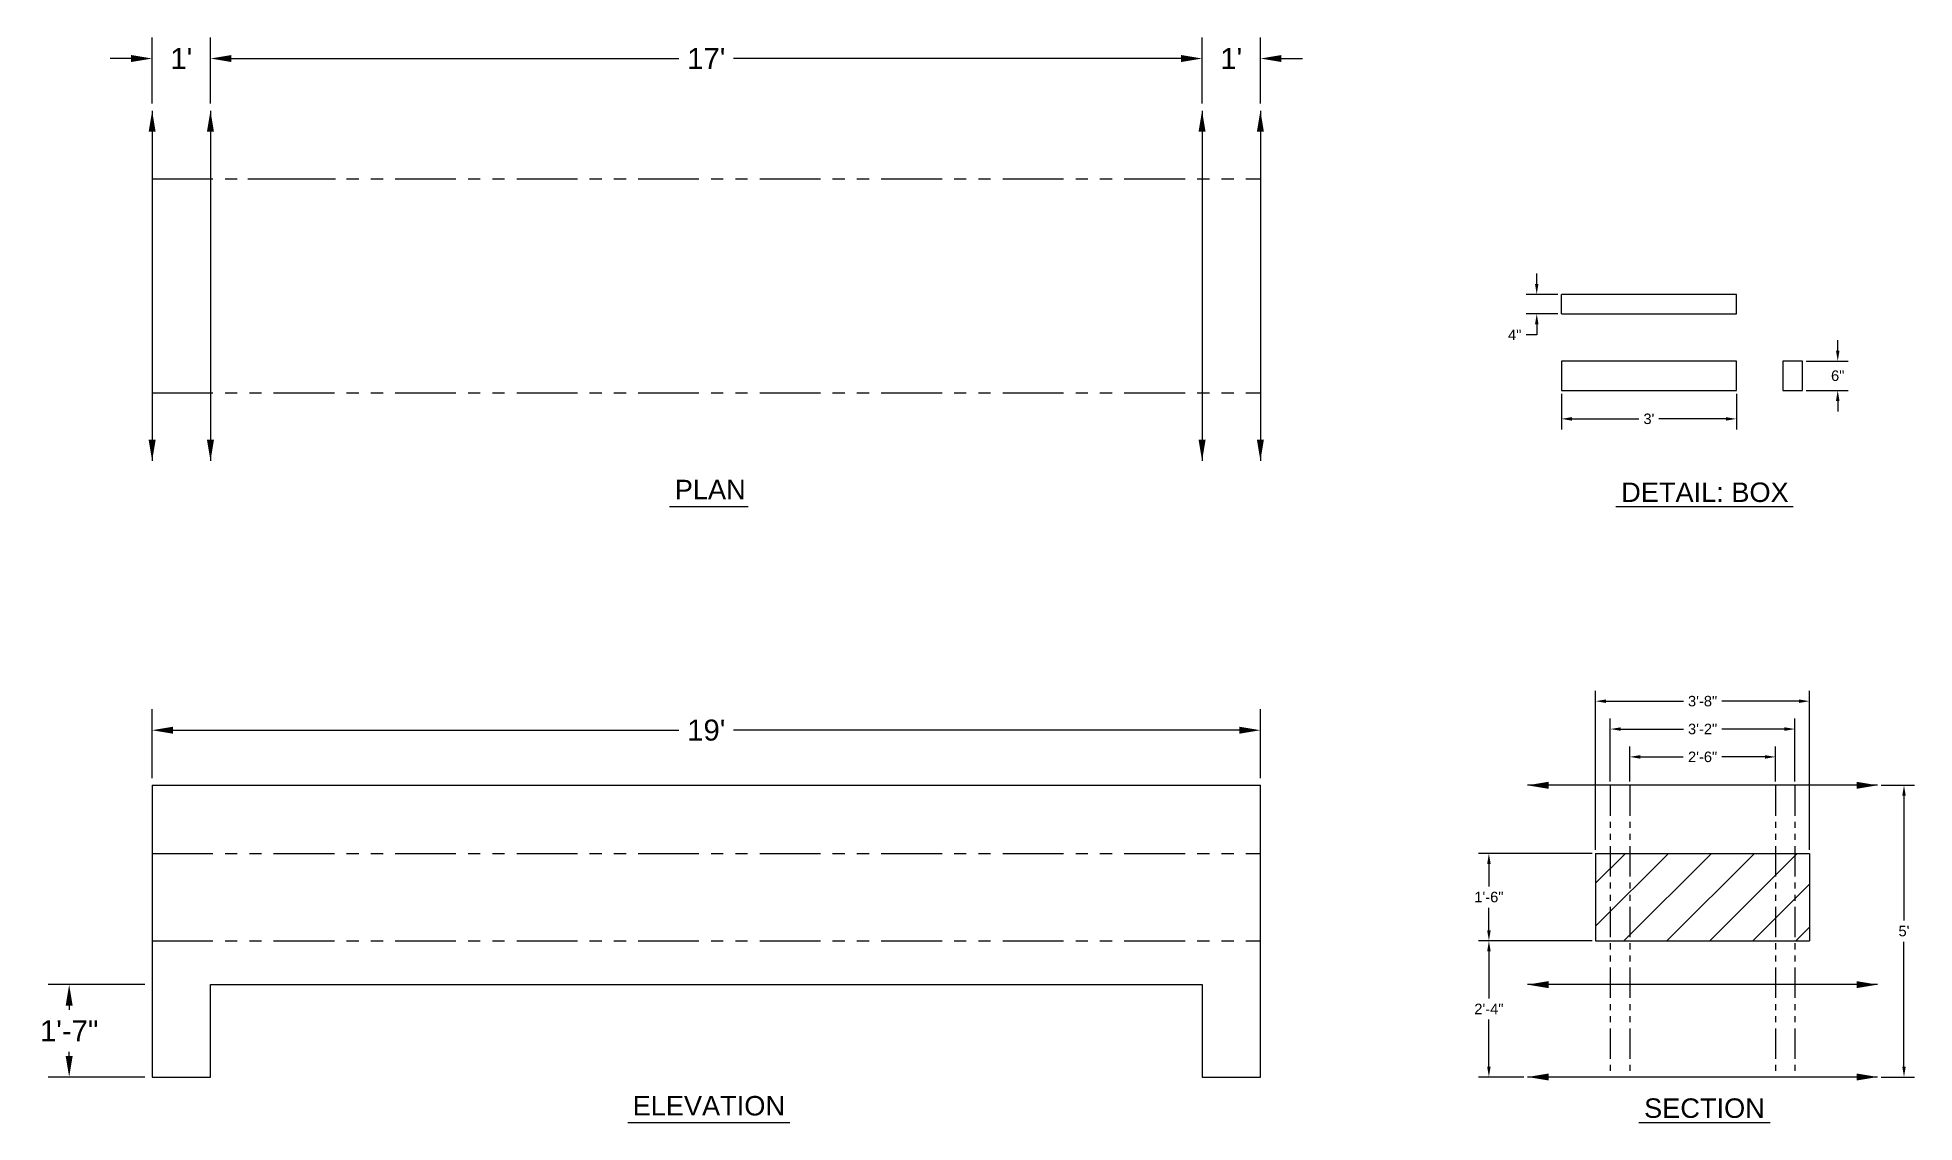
# Model space of a CAD drawing. Header units: inches. Extents: x -24 to 2149, y -9 to 214.
# Drawn here: x -23.6 to 362.6, y -9.3 to 213.8 of the extents above; entities that cross this region are included whole.
import ezdxf

# ---------------------------------------------------------------- set-up
doc = ezdxf.new("R2010")
doc.units = ezdxf.units.IN
doc.header["$MEASUREMENT"] = 0
doc.linetypes.add('PHANTOM2', pattern=[1.25, 0.625, -0.125, 0.125, -0.125, 0.125, -0.125])
for name, color, linetype in [('Box', 170, 'Continuous'), ('Dims', 252, 'Continuous'), ('Limits', 200, 'Continuous')]:
    doc.layers.add(name, color=color, linetype=linetype)
doc.styles.get("Standard").update_dxf_attribs({"font": 'arial.ttf'})
doc.dimstyles.new('DimBig', dxfattribs={"dimtxt": 0.18, "dimasz": 0.18, "dimexe": 0.18, "dimexo": 0.0625, "dimgap": 0.09, "dimtad": 0, "dimtih": 1, "dimtoh": 1, "dimdec": 4, "dimzin": 0, "dimdsep": 46, "dimtxsty": 'Standard', "dimcen": 0.09, "dimadec": 0, "dimazin": 0, "dimtfac": 1, "dimtdec": 4, "dimtofl": 0, "dimtmove": 0, "dimatfit": 3, "dimfxl": 1, "dimtolj": 1, "dimtzin": 0, "dimarcsym": 0})

msp = doc.modelspace()

# ---------------------------------------------------------------- texts
at = {"layer": 'Dims'}
for s, p in [('PLAN', (107.51583, 118.83739)), ('DETAIL: BOX', (302.21901, 118.27994)), ('ELEVATION', (98.84715, -7.90907)), ('SECTION', (306.93415, -8.40426))]:
    msp.add_text(s, height=4, dxfattribs=at).set_placement(p)
at = {"layer": 'Limits', "char_height": 0.18, "attachment_point": 4}
for insert in [(-19.18673, 88.55176), (-18.65001, 74.59574)]:
    msp.add_mtext('\\A1;', dxfattribs=dict(at, insert=insert))

# ---------------------------------------------------------------- blocks, each defined once
blk = doc.blocks.new('*D6')
at = {"layer": 'Defpoints', "color": 0, "transparency": 16777216}
for p in [(333.97, 65.84), (303.97, 60), (333.97, 60)]:
    blk.add_point(p, dxfattribs=at)
at = {"layer": 'Dims', "color": 0, "lineweight": -2, "transparency": 16777216}
for p, q in [((303.97, 60.75), (303.97, 68)), ((306.13, 65.84), (315, 65.84)), ((331.81, 65.84), (322.94, 65.84)), ((333.97, 60.75), (333.97, 68))]:
    blk.add_line(p, q, dxfattribs=at)
at = {"layer": 'Dims', "color": 0, "transparency": 16777216}
for points in [[(306.13, 66.2), (306.13, 65.48), (303.97, 65.84)], [(331.81, 66.2), (331.81, 65.48), (333.97, 65.84)]]:
    blk.add_solid(points, dxfattribs=at)
at = {"layer": 'Dims', "color": 0, "transparency": 16777216, "insert": (318.97, 65.84), "char_height": 2.16, "attachment_point": 5}
blk.add_mtext('\\A1;2\'-6"', dxfattribs=at)
blk = doc.blocks.new('*D7')
at = {"layer": 'Defpoints', "color": 0, "transparency": 16777216}
for p in [(337.97, 71.57), (299.97, 60), (337.97, 60)]:
    blk.add_point(p, dxfattribs=at)
at = {"layer": 'Dims', "color": 0, "lineweight": -2, "transparency": 16777216}
for p, q in [((299.97, 60.75), (299.97, 73.73)), ((337.97, 60.75), (337.97, 73.73)), ((302.13, 71.57), (315.02, 71.57)), ((335.81, 71.57), (322.92, 71.57))]:
    blk.add_line(p, q, dxfattribs=at)
at = {"layer": 'Dims', "color": 0, "transparency": 16777216}
for points in [[(302.13, 71.93), (302.13, 71.21), (299.97, 71.57)], [(335.81, 71.93), (335.81, 71.21), (337.97, 71.57)]]:
    blk.add_solid(points, dxfattribs=at)
at = {"layer": 'Dims', "color": 0, "transparency": 16777216, "insert": (318.97, 71.57), "char_height": 2.16, "attachment_point": 5}
blk.add_mtext('\\A1;3\'-2"', dxfattribs=at)
blk = doc.blocks.new('*D8')
at = {"layer": 'Defpoints', "color": 0, "transparency": 16777216}
for p in [(340.97, 77.3), (296.97, 46), (340.97, 46)]:
    blk.add_point(p, dxfattribs=at)
at = {"layer": 'Dims', "color": 0, "lineweight": -2, "transparency": 16777216}
for p, q in [((296.97, 46.75), (296.97, 79.46)), ((299.13, 77.3), (315.02, 77.3)), ((338.81, 77.3), (322.92, 77.3)), ((340.97, 46.75), (340.97, 79.46))]:
    blk.add_line(p, q, dxfattribs=at)
at = {"layer": 'Dims', "color": 0, "transparency": 16777216}
for points in [[(299.13, 77.66), (299.13, 76.94), (296.97, 77.3)], [(338.81, 77.66), (338.81, 76.94), (340.97, 77.3)]]:
    blk.add_solid(points, dxfattribs=at)
at = {"layer": 'Dims', "color": 0, "transparency": 16777216, "insert": (318.97, 77.3), "char_height": 2.16, "attachment_point": 5}
blk.add_mtext('\\A1;3\'-8"', dxfattribs=at)
blk = doc.blocks.new('*D12')
at = {"layer": 'Defpoints', "color": 0, "transparency": 16777216}
for p in [(275.01, 28), (296.97, 28), (282.97, 0)]:
    blk.add_point(p, dxfattribs=at)
at = {"layer": 'Dims', "color": 0, "lineweight": -2, "transparency": 16777216}
for p, q in [((296.22, 28), (272.85, 28)), ((275.01, 25.84), (275.01, 16.16)), ((275.01, 2.16), (275.01, 11.84)), ((282.22, 0), (272.85, 0))]:
    blk.add_line(p, q, dxfattribs=at)
at = {"layer": 'Dims', "color": 0, "transparency": 16777216}
for points in [[(274.65, 25.84), (275.37, 25.84), (275.01, 28)], [(274.65, 2.16), (275.37, 2.16), (275.01, 0)]]:
    blk.add_solid(points, dxfattribs=at)
at = {"layer": 'Dims', "color": 0, "transparency": 16777216, "insert": (275.01, 14), "char_height": 2.16, "attachment_point": 5}
blk.add_mtext('\\A1;2\'-4"', dxfattribs=at)
blk = doc.blocks.new('*D19')
at = {"layer": 'Defpoints', "color": 0, "transparency": 16777216}
for p in [(228, 71.33), (0, 60), (228, 60)]:
    blk.add_point(p, dxfattribs=at)
at = {"layer": 'Dims', "color": 0, "lineweight": -2, "transparency": 16777216}
for p, q in [((0, 61.5), (0, 75.65)), ((228, 61.5), (228, 75.65)), ((4.32, 71.33), (108.38, 71.33)), ((223.68, 71.33), (119.62, 71.33))]:
    blk.add_line(p, q, dxfattribs=at)
at = {"layer": 'Dims', "color": 0, "transparency": 16777216}
for points in [[(4.32, 72.05), (4.32, 70.61), (0, 71.33)], [(223.68, 72.05), (223.68, 70.61), (228, 71.33)]]:
    blk.add_solid(points, dxfattribs=at)
at = {"layer": 'Dims', "color": 0, "transparency": 16777216, "insert": (114, 71.33), "char_height": 4.32, "attachment_point": 5}
blk.add_mtext("\\A1;19'", dxfattribs=at)
blk = doc.blocks.new('*D20')
at = {"layer": 'Defpoints', "color": 0, "transparency": 16777216}
for p in [(-17.07, 19), (0, 19), (0, 0)]:
    blk.add_point(p, dxfattribs=at)
at = {"layer": 'Dims', "color": 0, "lineweight": -2, "transparency": 16777216}
for p, q in [((-1.5, 19), (-21.39, 19)), ((-17.07, 14.68), (-17.07, 13.83)), ((-17.07, 4.32), (-17.07, 5.17)), ((-1.5, 0), (-21.39, 0))]:
    blk.add_line(p, q, dxfattribs=at)
at = {"layer": 'Dims', "color": 0, "transparency": 16777216}
for points in [[(-17.79, 14.68), (-16.35, 14.68), (-17.07, 19)], [(-17.79, 4.32), (-16.35, 4.32), (-17.07, 0)]]:
    blk.add_solid(points, dxfattribs=at)
at = {"layer": 'Dims', "color": 0, "transparency": 16777216, "insert": (-17.07, 9.5), "char_height": 4.32, "attachment_point": 5}
blk.add_mtext('\\A1;1\'-7"', dxfattribs=at)
blk = doc.blocks.new('*D24')
at = {"layer": 'Defpoints', "color": 0, "transparency": 16777216}
for p in [(275.01, 46), (296.97, 46), (296.97, 28)]:
    blk.add_point(p, dxfattribs=at)
at = {"layer": 'Dims', "color": 0, "lineweight": -2, "transparency": 16777216}
for p, q in [((296.22, 46), (272.85, 46)), ((275.01, 43.84), (275.01, 39.18)), ((275.01, 30.16), (275.01, 34.82)), ((296.22, 28), (272.85, 28))]:
    blk.add_line(p, q, dxfattribs=at)
at = {"layer": 'Dims', "color": 0, "transparency": 16777216}
for points in [[(274.65, 43.84), (275.37, 43.84), (275.01, 46)], [(274.65, 30.16), (275.37, 30.16), (275.01, 28)]]:
    blk.add_solid(points, dxfattribs=at)
at = {"layer": 'Dims', "color": 0, "transparency": 16777216, "insert": (275.01, 37), "char_height": 2.16, "attachment_point": 5}
blk.add_mtext('\\A1;1\'-6"', dxfattribs=at)
blk = doc.blocks.new('*D25')
at = {"layer": 'Defpoints', "color": 0, "transparency": 16777216}
for p in [(354.97, 60), (354.97, 0), (360.4, 0)]:
    blk.add_point(p, dxfattribs=at)
at = {"layer": 'Dims', "color": 0, "lineweight": -2, "transparency": 16777216}
for p, q in [((355.72, 60), (362.56, 60)), ((360.4, 57.84), (360.4, 32.18)), ((360.4, 2.16), (360.4, 27.82)), ((355.72, 0), (362.56, 0))]:
    blk.add_line(p, q, dxfattribs=at)
at = {"layer": 'Dims', "color": 0, "transparency": 16777216}
for points in [[(360.04, 57.84), (360.76, 57.84), (360.4, 60)], [(360.04, 2.16), (360.76, 2.16), (360.4, 0)]]:
    blk.add_solid(points, dxfattribs=at)
at = {"layer": 'Dims', "color": 0, "transparency": 16777216, "insert": (360.4, 30), "char_height": 2.16, "attachment_point": 5}
blk.add_mtext("\\A1;5'", dxfattribs=at)
blk = doc.blocks.new('*D26')
at = {"layer": 'Defpoints', "color": 0, "transparency": 16777216}
for p in [(216, 209.49), (12, 198.76), (216, 198.76)]:
    blk.add_point(p, dxfattribs=at)
at = {"layer": 'Dims', "color": 0, "lineweight": -2, "transparency": 16777216}
for p, q in [((12, 200.26), (12, 213.81)), ((216, 200.26), (216, 213.81)), ((16.32, 209.49), (108.38, 209.49)), ((211.68, 209.49), (119.62, 209.49))]:
    blk.add_line(p, q, dxfattribs=at)
at = {"layer": 'Dims', "color": 0, "transparency": 16777216}
for points in [[(16.32, 210.21), (16.32, 208.77), (12, 209.49)], [(211.68, 210.21), (211.68, 208.77), (216, 209.49)]]:
    blk.add_solid(points, dxfattribs=at)
at = {"layer": 'Dims', "color": 0, "transparency": 16777216, "insert": (114, 209.49), "char_height": 4.32, "attachment_point": 5}
blk.add_mtext("\\A1;17'", dxfattribs=at)
blk = doc.blocks.new('*D27')
at = {"layer": 'Defpoints', "color": 0, "transparency": 16777216}
for p in [(228, 209.49), (216, 198.76), (228, 198.76)]:
    blk.add_point(p, dxfattribs=at)
at = {"layer": 'Dims', "color": 0, "lineweight": -2, "transparency": 16777216}
for p, q in [((216, 200.26), (216, 213.81)), ((228, 200.26), (228, 213.81)), ((211.68, 209.49), (207.36, 209.49)), ((232.32, 209.49), (236.64, 209.49))]:
    blk.add_line(p, q, dxfattribs=at)
at = {"layer": 'Dims', "color": 0, "transparency": 16777216}
for points in [[(211.68, 210.21), (211.68, 208.77), (216, 209.49)], [(232.32, 210.21), (232.32, 208.77), (228, 209.49)]]:
    blk.add_solid(points, dxfattribs=at)
at = {"layer": 'Dims', "color": 0, "transparency": 16777216, "insert": (222, 209.49), "char_height": 4.32, "attachment_point": 5}
blk.add_mtext("\\A1;1'", dxfattribs=at)
blk = doc.blocks.new('*D28')
at = {"layer": 'Defpoints', "color": 0, "transparency": 16777216}
for p in [(12, 209.49), (0, 198.76), (12, 198.76)]:
    blk.add_point(p, dxfattribs=at)
at = {"layer": 'Dims', "color": 0, "lineweight": -2, "transparency": 16777216}
for p, q in [((0, 200.26), (0, 213.81)), ((12, 200.26), (12, 213.81)), ((-4.32, 209.49), (-8.64, 209.49)), ((16.32, 209.49), (20.64, 209.49))]:
    blk.add_line(p, q, dxfattribs=at)
at = {"layer": 'Dims', "color": 0, "transparency": 16777216}
for points in [[(-4.32, 210.21), (-4.32, 208.77), (0, 209.49)], [(16.32, 210.21), (16.32, 208.77), (12, 209.49)]]:
    blk.add_solid(points, dxfattribs=at)
at = {"layer": 'Dims', "color": 0, "transparency": 16777216, "insert": (6, 209.49), "char_height": 4.32, "attachment_point": 5}
blk.add_mtext("\\A1;1'", dxfattribs=at)
blk = doc.blocks.new('*D29')
at = {"layer": 'Defpoints', "color": 0, "transparency": 16777216}
for p in [(339.51, 147.24), (339.51, 141.24), (346.77, 141.24)]:
    blk.add_point(p, dxfattribs=at)
at = {"layer": 'Dims', "color": 0, "lineweight": -2, "transparency": 16777216}
for p, q in [((346.77, 149.4), (346.77, 151.56)), ((340.26, 147.24), (348.93, 147.24)), ((340.26, 141.24), (348.93, 141.24)), ((346.77, 139.08), (346.77, 136.92))]:
    blk.add_line(p, q, dxfattribs=at)
at = {"layer": 'Dims', "color": 0, "transparency": 16777216}
for points in [[(346.41, 149.4), (347.13, 149.4), (346.77, 147.24)], [(346.41, 139.08), (347.13, 139.08), (346.77, 141.24)]]:
    blk.add_solid(points, dxfattribs=at)
at = {"layer": 'Dims', "color": 0, "transparency": 16777216, "insert": (346.77, 144.24), "char_height": 2.16, "attachment_point": 5}
blk.add_mtext('\\A1;6"', dxfattribs=at)
blk = doc.blocks.new('*D30')
at = {"layer": 'Defpoints', "color": 0, "transparency": 16777216}
for p in [(289.92, 141.24), (325.92, 141.24), (325.92, 135.37)]:
    blk.add_point(p, dxfattribs=at)
at = {"layer": 'Dims', "color": 0, "lineweight": -2, "transparency": 16777216}
for p, q in [((289.92, 140.49), (289.92, 133.21)), ((325.92, 140.49), (325.92, 133.21)), ((292.08, 135.37), (305.85, 135.37)), ((323.76, 135.37), (310, 135.37))]:
    blk.add_line(p, q, dxfattribs=at)
at = {"layer": 'Dims', "color": 0, "transparency": 16777216}
for points in [[(292.08, 135.73), (292.08, 135.01), (289.92, 135.37)], [(323.76, 135.73), (323.76, 135.01), (325.92, 135.37)]]:
    blk.add_solid(points, dxfattribs=at)
at = {"layer": 'Dims', "color": 0, "transparency": 16777216, "insert": (307.92, 135.37), "char_height": 2.16, "attachment_point": 5}
blk.add_mtext("\\A1;3'", dxfattribs=at)
blk = doc.blocks.new('*D31')
at = {"layer": 'Defpoints', "color": 0, "transparency": 16777216}
for p in [(289.92, 160.98), (284.85, 156.98), (289.92, 156.98)]:
    blk.add_point(p, dxfattribs=at)
at = {"layer": 'Dims', "color": 0, "lineweight": -2, "transparency": 16777216}
for p, q in [((284.85, 163.14), (284.85, 165.3)), ((289.17, 160.98), (282.69, 160.98)), ((289.17, 156.98), (282.69, 156.98)), ((284.85, 154.82), (284.85, 152.66)), ((284.85, 152.66), (282.69, 152.66))]:
    blk.add_line(p, q, dxfattribs=at)
at = {"layer": 'Dims', "color": 0, "transparency": 16777216}
for points in [[(284.49, 163.14), (285.21, 163.14), (284.85, 160.98)], [(284.49, 154.82), (285.21, 154.82), (284.85, 156.98)]]:
    blk.add_solid(points, dxfattribs=at)
at = {"layer": 'Dims', "color": 0, "transparency": 16777216, "insert": (280.32, 152.66), "char_height": 2.16, "attachment_point": 5}
blk.add_mtext('\\A1;4"', dxfattribs=at)

# ---------------------------------------------------------------- dimensions: what is measured, and where the dimension line sits
at = {"layer": 'Dims'}
for base, p1, p2, override, picture, middle in [((12, 209.4867), (0, 198.75928), (12, 198.75928), {"dimscale": 24, "dimlunit": 4}, '*D28', (6, 209.4867)), ((216, 209.4867), (12, 198.75928), (216, 198.75928), {"dimscale": 24, "dimlunit": 4}, '*D26', (114, 209.4867)), ((228, 209.4867), (216, 198.75928), (228, 198.75928), {"dimscale": 24, "dimlunit": 4}, '*D27', (222, 209.4867)), ((325.92466, 135.37436), (289.92466, 141.23528), (325.92466, 141.23528), {"dimscale": 12, "dimlunit": 4}, '*D30', (307.92466, 135.37436)), ((340.97005, 77.30128), (296.97005, 46), (340.97005, 46), {"dimscale": 12, "dimlunit": 4}, '*D8', (318.97005, 77.30128)), ((228, 71.32568), (0, 60), (228, 60), {"dimscale": 24, "dimlunit": 4}, '*D19', (114, 71.32568)), ((337.97005, 71.57312), (299.97005, 60), (337.97005, 60), {"dimscale": 12, "dimlunit": 4}, '*D7', (318.97005, 71.57312)), ((333.97005, 65.84495), (303.97005, 60), (333.97005, 60), {"dimscale": 12, "dimlunit": 4}, '*D6', (318.97005, 65.84495))]:
    dim = msp.add_linear_dim(base=base, p1=p1, p2=p2, dimstyle='DimBig', override=override, dxfattribs=at)
    dim.commit()
    dim.dimension.update_dxf_attribs({"geometry": picture, "text_midpoint": middle})
for base, p1, p2, picture, middle in [((284.84557, 156.98239), (289.92466, 160.98239), (289.92466, 156.98239), '*D31', (280.32077, 152.66239)), ((346.7732, 141.23528), (339.5093, 147.23528), (339.5093, 141.23528), '*D29', (346.7732, 144.23528)), ((360.39682, 0), (354.97005, 60), (354.97005, 0), '*D25', (360.39682, 30)), ((275.00574, 46), (296.97005, 28), (296.97005, 46), '*D24', (275.00574, 37))]:
    dim = msp.add_linear_dim(base=base, p1=p1, p2=p2, angle=90, dimstyle='DimBig', override={"dimscale": 12, "dimlunit": 4}, dxfattribs=at)
    dim.commit()
    dim.dimension.update_dxf_attribs({"geometry": picture, "text_midpoint": middle})
for base, p1, p2, override, picture, middle in [((275.00574, 28), (282.97005, 0), (296.97005, 28), {"dimscale": 12, "dimlunit": 4}, '*D12', (275.00574, 14)), ((-17.06591, 19), (0, 0), (0, 19), {"dimscale": 24, "dimlunit": 4}, '*D20', (-17.06591, 9.5))]:
    dim = msp.add_linear_dim(base=base, p1=p1, p2=p2, angle=90, dimstyle='DimBig', override=override, dxfattribs=at)
    dim.commit()
    dim.dimension.update_dxf_attribs({"geometry": picture, "text_midpoint": middle, "dimtype": 160})

# ---------------------------------------------------------------- hatches: boundary and pattern name
at = {"layer": 'Limits'}
h = msp.add_hatch(dxfattribs=at)
h.set_pattern_fill('ANSI31', color=256, scale=50)
h.set_pattern_definition([(45, (318.97, 1e-14), (-4.4194, 4.4194), [])])
h.paths.add_polyline_path([(299.97005, 46), (296.97005, 46), (296.97005, 28), (299.97005, 28)])
h.paths.add_polyline_path([(303.97005, 46), (299.97005, 46), (299.97005, 28), (303.97005, 28)])
h.paths.add_polyline_path([(333.97005, 46), (303.97005, 46), (303.97005, 28), (333.97005, 28)])
h.paths.add_polyline_path([(337.97005, 46), (333.97005, 46), (333.97005, 28), (337.97005, 28)])
h.paths.add_polyline_path([(340.97005, 46), (337.97005, 46), (337.97005, 28), (340.97005, 28)])

# ---------------------------------------------------------------- linework, layer by layer
at = {"layer": 'Box'}
for p, q in [((325.92466, 160.98239), (289.92466, 160.98239)), ((289.92466, 156.98239), (289.92466, 160.98239)), ((325.92466, 156.98239), (325.92466, 160.98239)), ((289.92466, 156.98239), (325.92466, 156.98239)), ((325.92466, 147.23528), (289.92466, 147.23528)), ((289.92466, 147.23528), (289.92466, 141.23528)), ((325.92466, 141.23528), (325.92466, 147.23528)), ((335.5093, 147.23528), (335.5093, 141.23528)), ((339.5093, 147.23528), (335.5093, 147.23528)), ((339.5093, 141.23528), (339.5093, 147.23528)), ((289.92466, 141.23528), (325.92466, 141.23528)), ((335.5093, 141.23528), (339.5093, 141.23528))]:
    msp.add_line(p, q, dxfattribs=at)
at = {"layer": 'Dims'}
for p, q in [((106.41207, 117.33475), (122.63552, 117.33475)), ((301.15175, 117.33475), (337.58724, 117.33475)), ((97.8817, -9.34945), (131.16589, -9.34945)), ((305.8669, -9.34945), (332.8721, -9.34945))]:
    msp.add_line(p, q, dxfattribs=at)
at = {"layer": 'Limits'}
for p, q in [((0, 198.75928), (0, 126.75928)), ((12, 198.75928), (12, 126.75928)), ((216, 198.75928), (216, 126.75928)), ((228, 198.75928), (228, 126.75928)), ((19.70056, 184.75928), (37.70056, 184.75928)), ((0, 60), (228, 60)), ((0, 60), (0, 0)), ((228, 0), (228, 60)), ((354.97005, 60), (282.97005, 60)), ((296.97005, 46), (340.97005, 46)), ((296.97005, 46), (296.97005, 28)), ((340.97005, 46), (340.97005, 28)), ((296.97005, 28), (340.97005, 28)), ((12, 0), (12, 19)), ((12, 19), (216, 19)), ((216, 19), (216, 0)), ((354.97005, 19), (282.97005, 19)), ((0, 0), (12, 0)), ((216, 0), (228, 0)), ((354.97005, 0), (282.97005, 0))]:
    msp.add_line(p, q, dxfattribs=at)
at = {"layer": 'Limits', "linetype": 'PHANTOM2', "ltscale": 20}
for p, q in [((0, 184.75928), (228, 184.75928)), ((0, 140.75928), (228, 140.75928)), ((0, 46), (228, 46)), ((0, 28), (228, 28))]:
    msp.add_line(p, q, dxfattribs=at)
at = {"layer": 'Limits', "linetype": 'PHANTOM2', "ltscale": 10}
for p, q in [((299.97005, 60), (299.97005, 0)), ((303.97005, 60), (303.97005, 0)), ((333.97005, 60), (333.97005, 0)), ((337.97005, 60), (337.97005, 0))]:
    msp.add_line(p, q, dxfattribs=at)
at = {"layer": 'Limits'}
for points in [[(0.72, 194.43928), (0, 198.75928), (-0.72, 194.43928)], [(11.28, 194.43928), (12, 198.75928), (12.72, 194.43928)], [(216.72, 194.43928), (216, 198.75928), (215.28, 194.43928)], [(228.72, 194.43928), (228, 198.75928), (227.28, 194.43928)], [(0.72, 131.07928), (0, 126.75928), (-0.72, 131.07928)], [(11.28, 131.07928), (12, 126.75928), (12.72, 131.07928)], [(216.72, 131.07928), (216, 126.75928), (215.28, 131.07928)], [(228.72, 131.07928), (228, 126.75928), (227.28, 131.07928)], [(287.29005, 59.28), (282.97005, 60), (287.29005, 60.72)], [(350.65005, 59.28), (354.97005, 60), (350.65005, 60.72)], [(287.29005, 18.28), (282.97005, 19), (287.29005, 19.72)], [(350.65005, 18.28), (354.97005, 19), (350.65005, 19.72)], [(287.29005, -0.72), (282.97005, 0), (287.29005, 0.72)], [(350.65005, -0.72), (354.97005, 0), (350.65005, 0.72)]]:
    msp.add_solid(points, dxfattribs=at)

msp.set_redraw_order([(e.dxf.handle, doc.entitydb.next_handle()) for e in msp.query("TEXT MTEXT ATTDEF DIMENSION ARC_DIMENSION")])  # texts and dimensions are drawn at this point

doc.saveas('drawing.dxf')
